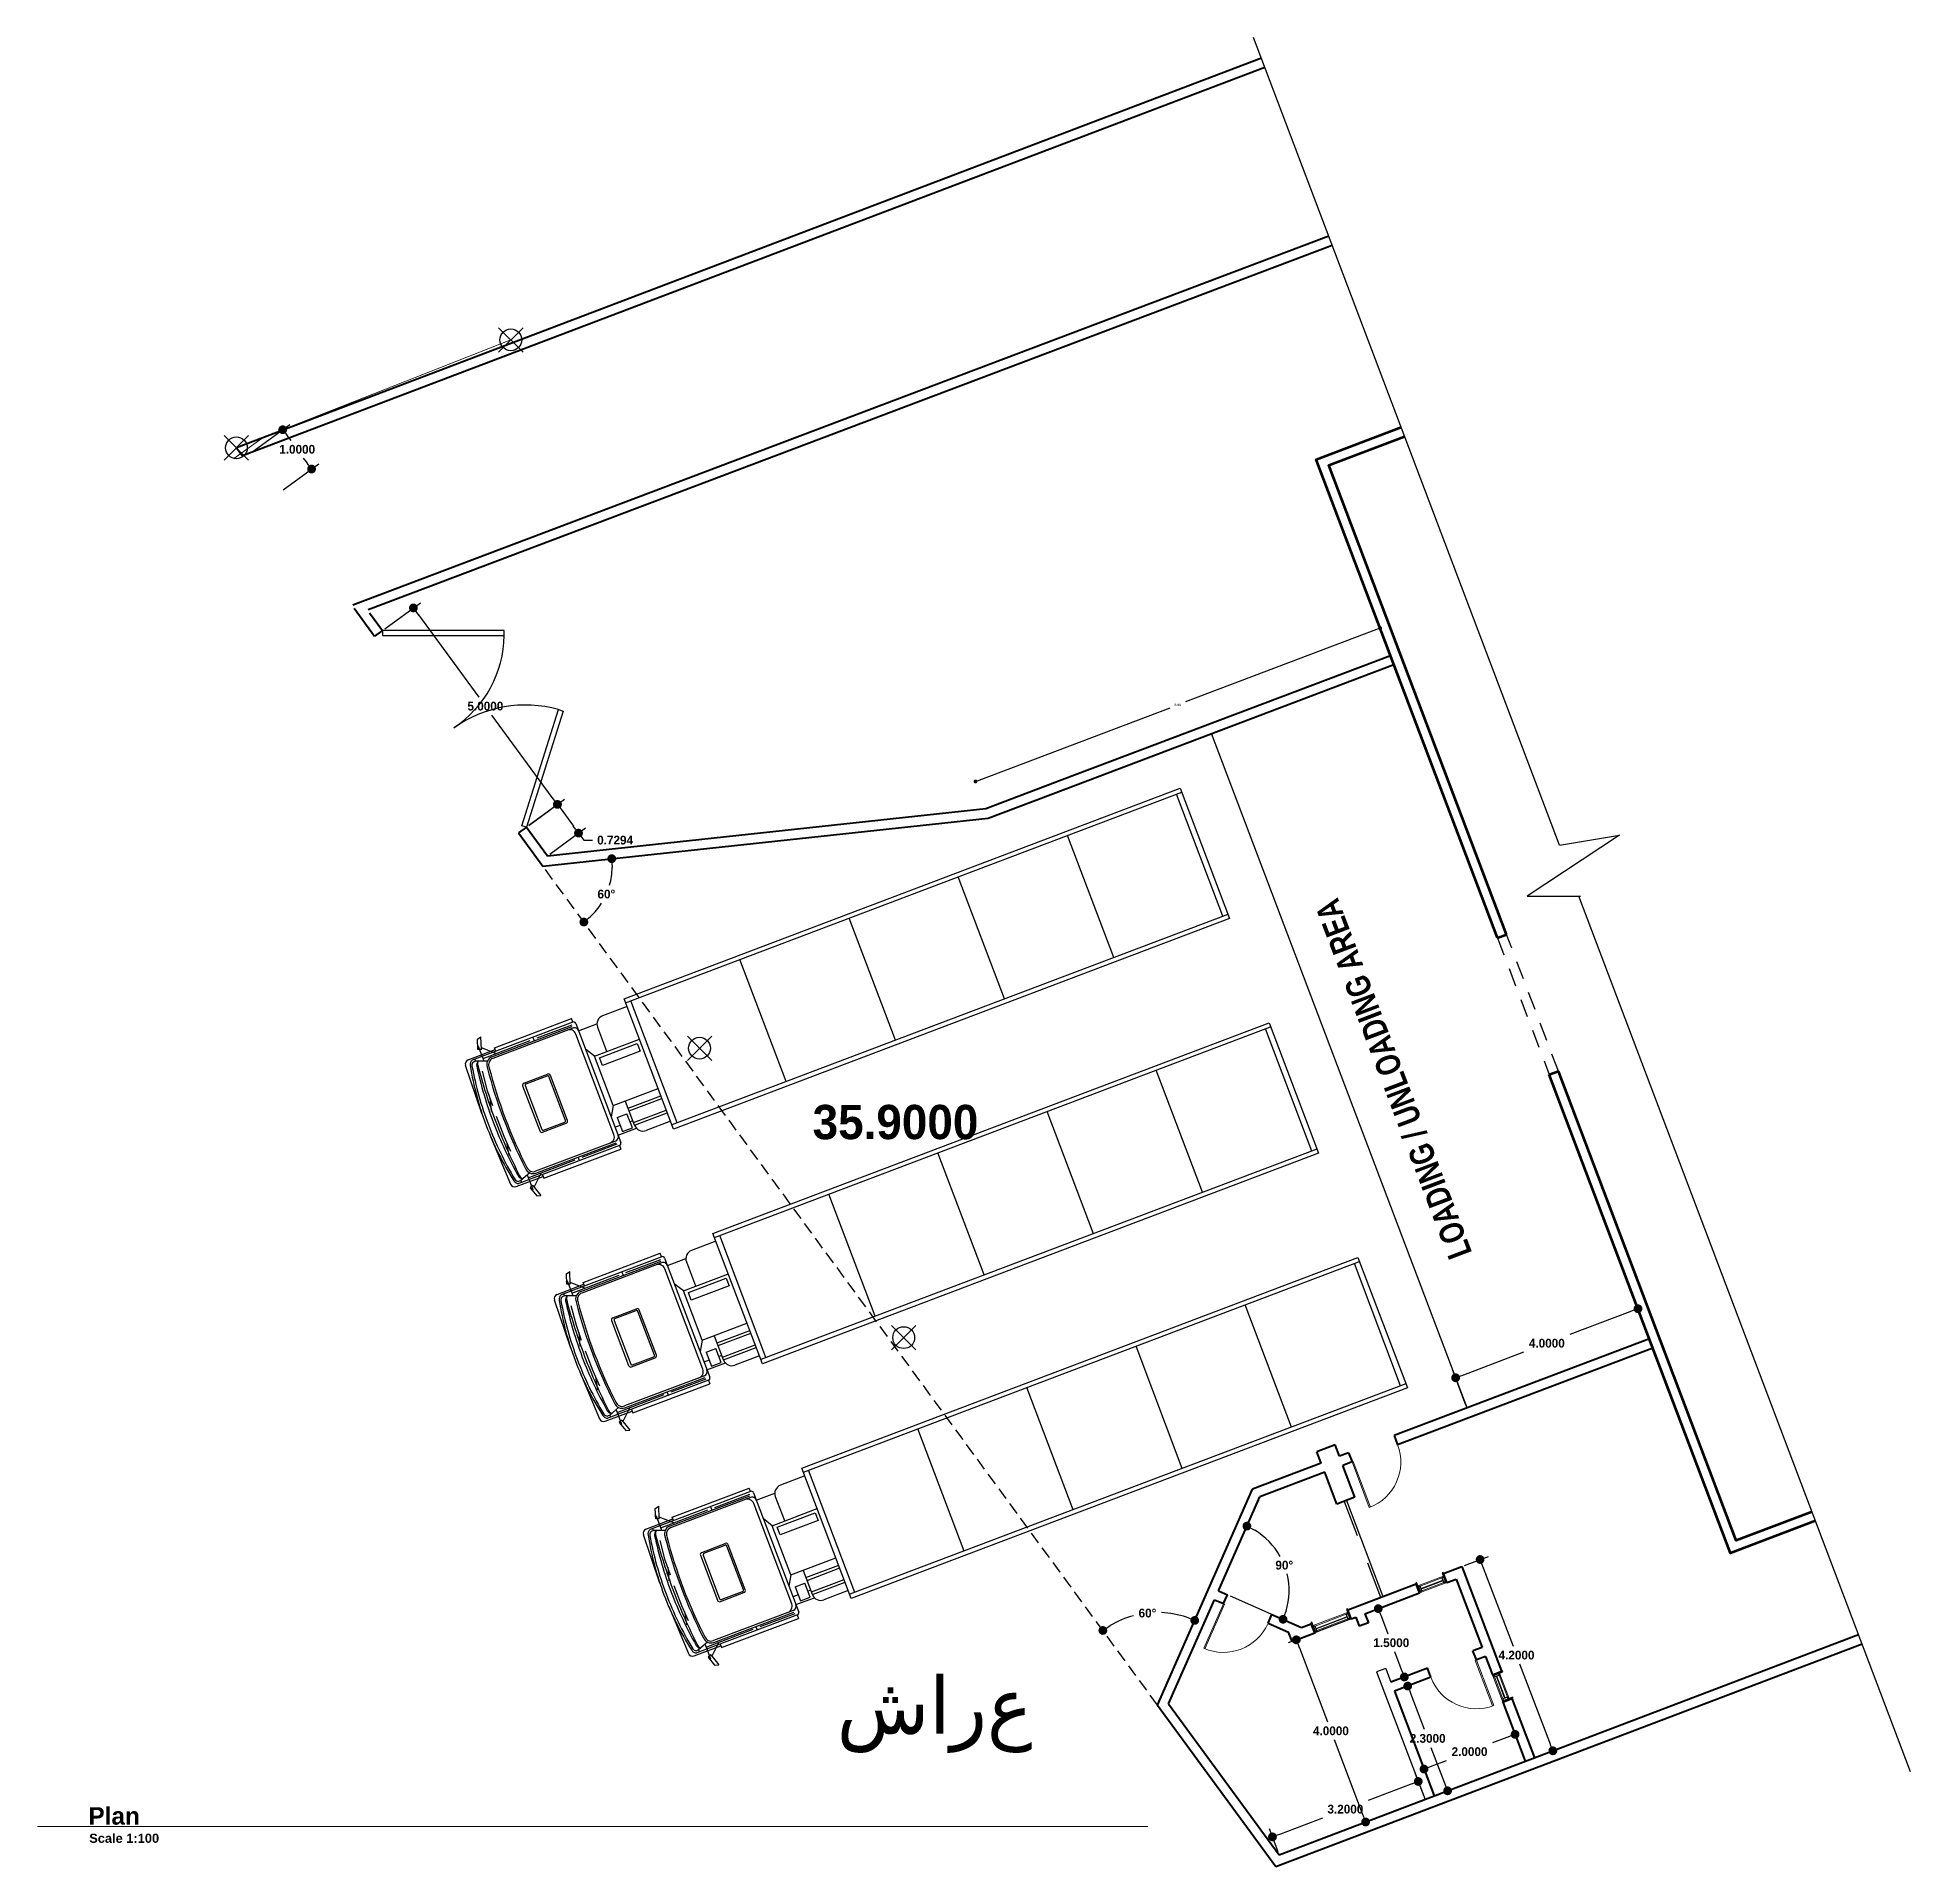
# Model space of a CAD drawing. Header units: metres. Extents: x 2164 to 2480, y 2851 to 3062.
# Drawn here: x 2400.53 to 2438.96, y 2908.45 to 2945.99 of the extents above; entities that cross this region are included whole.
import ezdxf

# ---------------------------------------------------------------- set-up
doc = ezdxf.new("R2010")
doc.units = ezdxf.units.M
doc.header["$MEASUREMENT"] = 0
doc.linetypes.add('DASHED2', pattern=[0.375, 0.25, -0.125])
doc.linetypes.add('JIS_02_0.7', pattern=[1.35, 0.75, -0.6])
doc.layers.get('0').update_dxf_attribs({"linetype": 'CONTINUOUS'})
doc.layers.get('Defpoints').update_dxf_attribs({"linetype": 'CONTINUOUS'})
doc.layers.add('A-WALL', color=7, linetype='CONTINUOUS', lineweight=30, true_color=0x000000)
for name, color, linetype in [('bl', 8, 'CONTINUOUS'), ('SPOTX', 5, 'CONTINUOUS'), ('Text01', 42, 'CONTINUOUS'), ('تعديل الأرض', 2, 'CONTINUOUS')]:
    doc.layers.add(name, color=color, linetype=linetype)
doc.layers.add('elevation', color=55, linetype='CONTINUOUS', lineweight=0)
doc.styles.add('Arial', font='arial.ttf', dxfattribs={"height": 0.05})
doc.styles.add('Arial_B_3', font='arialbd.ttf', dxfattribs={"height": 2.5})
doc.styles.get("Standard").update_dxf_attribs({"font": 'bold.shx', "bigfont": 'whgtxt.shx'})
doc.dimstyles.get("Standard").update_dxf_attribs({"dimtxt": 0.18, "dimasz": 0.18, "dimexe": 0.18, "dimexo": 0.0625, "dimgap": 0.09, "dimtad": 0, "dimtih": 1, "dimtoh": 1, "dimdec": 4, "dimzin": 0, "dimdsep": 46, "dimtxsty": 'Standard', "dimblk": 'DOT', "dimcen": 0.09, "dimadec": 0, "dimazin": 0, "dimtfac": 1, "dimtdec": 4, "dimtofl": 0, "dimtmove": 0, "dimatfit": 3, "dimldrblk": 'DOT', "dimfxl": 1, "dimtolj": 1, "dimtzin": 0, "dimarcsym": 0})
doc.dimstyles.new('STANDARD$0', dxfattribs={"dimtxt": 0.2, "dimasz": 0.08, "dimexe": 0.18, "dimexo": 0.0625, "dimgap": 0.09, "dimtad": 0, "dimtih": 1, "dimtoh": 1, "dimzin": 0, "dimdsep": 46, "dimtxsty": 'Arial', "dimblk": 'DOT', "dimcen": 0.09, "dimse1": 1, "dimse2": 1, "dimadec": 0, "dimazin": 3, "dimtfac": 1, "dimtofl": 0, "dimtmove": 0, "dimatfit": 3, "dimfxl": 1, "dimtolj": 1, "dimtzin": 0, "dimarcsym": 0})

msp = doc.modelspace()

# ---------------------------------------------------------------- texts
at = {"color": 244, "lineweight": 15, "true_color": 0x991b1e, "insert": (2418.13854, 2923.72315, 8.43721), "char_height": 0.7036335, "attachment_point": 5}
msp.add_mtext('\\A1;35.9000', dxfattribs=at)
at = {"color": 18, "lineweight": 80, "true_color": 0x000000, "insert": (2416.93368, 2912.35678, 16.87441), "char_height": 1.1801754, "attachment_point": 1}
msp.add_mtext_dynamic_manual_height_columns('{\\fArial|b0|i0|c178|p34;شارع}', width=0.4837842, gutter_width=5.90088, heights=[0], dxfattribs=at)
at = {"color": 18, "lineweight": 5, "true_color": 0x000000, "attachment_point": 9, "style": 'Arial_B_3'}
for s, insert, char_height, width in [('\\pxql;Plan', (2407.25348, 2909.30477), 0.358159, 5.6737171), ('\\pxql;Scale 1:100', (2404.58129, 2908.9338), 0.1884122, 2.9847029)]:
    msp.add_mtext(s, dxfattribs=dict(at, insert=insert, char_height=char_height, width=width))
at = {"layer": 'Text01', "width": 0.8}
msp.add_text('LOADING / UNLOADING AREA', height=0.5, rotation=110.743594, dxfattribs=at).set_placement((2429.97332, 2921.04508))

# ---------------------------------------------------------------- blocks, each defined once
blk = doc.blocks.new('SPOTX')
for p, q in [((0.5, -0.5), (-0.5, 0.5)), ((-0.5, -0.5), (0.5, 0.5))]:
    blk.add_line(p, q)
blk.add_circle((0, 0), 0.447)
blk = doc.blocks.new('_Dot')
at = {"color": 0, "linetype": 'ByBlock', "lineweight": -2}
blk.add_line((-0.5, 0), (-1, 0), dxfattribs=at)
at = {"color": 0, "linetype": 'ByBlock', "const_width": 0.5}
blk.add_lwpolyline([(-0.25, 0, 1), (0.25, 0, 1)], format="xyb", close=True, dxfattribs=at)
blk = doc.blocks.new('*D95')
at = {"color": 0, "lineweight": -2, "transparency": 16777216}
for start, end in [(344.1294, 358.8991), (313.4883, 327.7356)]:
    blk.add_arc((2410.904, 2928.98), 1.423, start, end, dxfattribs=at)
at = {"layer": 'Defpoints', "color": 0, "transparency": 16777216}
for p in [(2414.905, 2929.411, -8.437), (2410.904, 2928.98, 10.08), (2410.904, 2928.98, 10.08), (2412.086, 2928.189), (2423.465, 2911.84, 9.982)]:
    blk.add_point(p, dxfattribs=at)
at = {"color": 0, "lineweight": -2, "transparency": 16777216, "xscale": 0.18, "yscale": 0.18, "zscale": 0.18}
for p, rotation in [((2412.318, 2929.133), 92.52566163376417), ((2411.745, 2927.832), 219.8616520990626)]:
    blk.add_blockref('_Dot', p, dxfattribs=dict(at, rotation=rotation))
at = {"color": 0, "lineweight": 30, "transparency": 16777216, "insert": (2412.206, 2928.406), "char_height": 0.18, "attachment_point": 5}
blk.add_mtext('\\A1;60°', dxfattribs=at)
blk = doc.blocks.new('6435')
at = {"color": 0}
for p, q in [((432, 1665), (505, 1887)), ((470, 1722), (432, 1722)), ((470, 1373), (470, 1722)), ((505, 1887), (597, 1912)), ((507, 1641), (597, 1912)), ((6, 282), (45, 1432)), ((145, 1529), (793, 1529)), ((2652, 1488), (227, 1488)), ((290, 1438), (237, 1438)), ((290, 1438), (290, 1488)), ((539, 1347), (290, 1438)), ((507, 1641), (432, 1665)), ((470, 1438), (1604, 1438)), ((778, 1438), (519, 1676)), ((667, 1401), (2602, 1401)), ((2602, 1361), (676, 1361)), ((793, 1572), (2649, 1572)), ((793, 1488), (793, 1572)), ((1687, 1488), (1687, 1401)), ((1772, 1438), (2615, 1438)), ((2649, 1488), (2649, 1572)), ((2702, 1438), (2702, -1438)), ((3919, 1382), (3331, 1382)), ((3919, 1572), (17324, 1572)), ((3919, -1572), (3919, 1572)), ((3919, 1472), (17324, 1472)), ((4044, -1472), (4044, 1472)), ((6675, -1472), (6675, 1472)), ((9306, -1472), (9306, 1472)), ((11937, -1472), (11937, 1472)), ((14569, -1472), (14569, 1472)), ((17200, -1472), (17200, 1472)), ((17324, 1572), (17324, -1572)), ((303, 718), (355, 1178)), ((2621, -1211), (2621, 1211)), ((2702, 1261), (3147, 1261)), ((3131, 1182), (3131, 606)), ((300, 551), (215, 258)), ((296, 363), (303, 718)), ((1085, 543), (1085, -543)), ((1135, 593), (1703, 593)), ((1141, 527), (1141, -527)), ((1171, 557), (1684, 557)), ((1714, -527), (1714, 527)), ((1753, -543), (1753, 543)), ((2835, 593), (2702, 818)), ((2835, 593), (3919, 593)), ((2835, -593), (2835, 593)), ((2928, 521), (3841, 521)), ((2928, 334), (2928, 521)), ((3841, 521), (3841, 334)), ((289, -378), (289, 109)), ((3841, 334), (2928, 334)), ((6, -282), (45, -1432)), ((311, -745), (289, -378)), ((297, -517), (237, -810)), ((1135, -593), (1703, -593)), ((1171, -557), (1684, -557)), ((2835, -593), (2702, -818)), ((2835, -593), (3919, -593)), ((3131, -1182), (3131, -606)), ((3131, -771), (3919, -771)), ((3131, -837), (3919, -837)), ((2828, -1069), (2702, -1069)), ((2702, -1261), (3147, -1261)), ((2828, -877), (3062, -877)), ((2828, -877), (2828, -1219)), ((2828, -1219), (3062, -1219)), ((3062, -1219), (3062, -877)), ((3062, -1069), (3131, -1069)), ((3131, -1116), (3919, -1116)), ((3131, -1182), (3919, -1182)), ((145, -1529), (793, -1529)), ((2652, -1488), (227, -1488)), ((290, -1438), (237, -1438)), ((539, -1347), (290, -1438)), ((290, -1438), (290, -1488)), ((507, -1641), (432, -1665)), ((432, -1665), (505, -1887)), ((470, -1373), (470, -1722)), ((470, -1438), (1604, -1438)), ((507, -1641), (597, -1912)), ((778, -1438), (519, -1676)), ((667, -1401), (2602, -1401)), ((2602, -1361), (676, -1361)), ((793, -1488), (793, -1572)), ((793, -1572), (2649, -1572)), ((1687, -1488), (1687, -1401)), ((1772, -1438), (2615, -1438)), ((2649, -1488), (2649, -1572)), ((3919, -1382), (3331, -1382)), ((17324, -1472), (3919, -1472)), ((17324, -1572), (3919, -1572)), ((470, -1722), (432, -1722)), ((505, -1887), (597, -1912))]:
    blk.add_line(p, q, dxfattribs=at)
for centre, radius, start, end in [((6850, 0), 6850, 168.3132, 180), ((145, 1429), 100, 90, 178.0277), ((7712, 0), 7660, 169.7307, 180), ((271, 1365), 131, 109.8673, 169.9481), ((8927, 0), 8753, 171.2919, 180), ((264, 1352), 90.2, 107.3759, 171.3257), ((12737, 0), 12506, 173.8959, 180), ((391, 1307), 118, 111.6513, 171.2919), ((435, 1316), 134, 130.7741, 173.8959), ((667, 1221), 180, 90, 180), ((676, 1211), 150, 90, 180), ((2471, 1211), 150, 0, 90), ((2602, 1261), 100, 0, 90), ((2652, 1438), 50, 0, 90), ((3331, 1182), 200, 90, 180), ((11469, 0), 11050, 173.658, 186.342), ((11508, -10), 11050, 173.658, 186.342), ((1135, 543), 50, 90, 180), ((1171, 527), 30, 90, 180), ((1684, 527), 30, 0, 90), ((1703, 543), 50, 0, 90), ((7712, 0), 7660, 180, 190.2693), ((8927, 0), 8753, 180, 188.7081), ((12737, 0), 12506, 180, 186.1041), ((6850, 0), 6850, 180, 191.6868), ((1135, -543), 50, 180, 270), ((1171, -527), 30, 180, 270), ((1684, -527), 30, 270, 0), ((1703, -543), 50, 270, 0), ((667, -1221), 180, 180, 270), ((676, -1211), 150, 180, 270), ((2471, -1211), 150, 270, 0), ((2602, -1261), 100, 270, 0), ((3331, -1182), 200, 180, 270), ((145, -1429), 100, 181.9723, 270), ((271, -1365), 131, 190.0519, 250.1327), ((264, -1352), 90.2, 188.6743, 252.6241), ((391, -1307), 118, 188.7081, 248.3487), ((435, -1316), 134, 186.1041, 229.2259), ((2652, -1438), 50, 270, 0)]:
    blk.add_arc(centre, radius, start, end, dxfattribs=at)
blk = doc.blocks.new('dgfhg')
at = {"layer": 'A-WALL'}
for points in [[(2025.143, 2975.479), (2024.919, 2975.479), (2024.919, 2975.458), (2025.143, 2975.458)], [(2025.118, 2975.418), (2025.118, 2975.458), (2025.018, 2975.458), (2025.018, 2975.418)], [(2025.143, 2974.9), (2024.919, 2974.9), (2024.919, 2974.879), (2025.143, 2974.879)], [(2025.118, 2974.9), (2025.118, 2974.938), (2025.018, 2974.938), (2025.018, 2974.9)]]:
    blk.add_lwpolyline(points, close=True, dxfattribs=at)
at = {"layer": 'elevation', "color": 9, "true_color": 0xc7c8ca}
for p, q in [((2024.993, 2975.458), (2024.993, 2974.9)), ((2025.018, 2975.418), (2025.018, 2974.938)), ((2025.118, 2974.938), (2025.118, 2975.418)), ((2025.143, 2974.9), (2025.143, 2975.458))]:
    blk.add_line(p, q, dxfattribs=at)
at = {"layer": 'elevation', "color": 143, "true_color": 0x7aafdf}
for p, q in [((2025.068, 2974.938), (2025.068, 2975.418)), ((2025.08, 2974.938), (2025.08, 2975.418))]:
    blk.add_line(p, q, dxfattribs=at)
blk = doc.blocks.new('tehhtr')
at = {"layer": 'bl', "lineweight": 13}
for p, q in [((2027.183, 2984.995, 10.08), (2027.16, 2984.987, 10.08)), ((2027.16, 2984.987, 10.08), (2027.515, 2984.052, 10.08)), ((2027.183, 2984.995, 10.08), (2027.539, 2984.061, 10.08))]:
    blk.add_line(p, q, dxfattribs=at)
blk.add_arc((2027.183, 2984.995, 10.08), 1, 200.8188, 290.8188, dxfattribs=at)
blk = doc.blocks.new('*D106')
at = {"color": 0, "lineweight": -2, "transparency": 16777216}
for p, q in [((2407.663, 2933.852), (2408.392, 2934.386)), ((2408.353, 2934.134), (2409.588, 2932.449)), ((2411.095, 2930.391), (2409.86, 2932.077)), ((2410.617, 2929.818), (2411.347, 2930.352))]:
    blk.add_line(p, q, dxfattribs=at)
at = {"layer": 'Defpoints', "color": 0, "transparency": 16777216}
for p in [(2407.612, 2933.814, 10.08), (2411.201, 2930.246), (2410.566, 2929.781, 10.08)]:
    blk.add_point(p, dxfattribs=at)
at = {"color": 0, "lineweight": -2, "transparency": 16777216, "xscale": 0.18, "yscale": 0.18, "zscale": 0.18}
for p, rotation in [((2408.247, 2934.279), 126.2222626169219), ((2411.201, 2930.246), 306.2222626169219)]:
    blk.add_blockref('_Dot', p, dxfattribs=dict(at, rotation=rotation))
at = {"color": 0, "lineweight": 30, "transparency": 16777216, "insert": (2409.724, 2932.263), "char_height": 0.18, "attachment_point": 5}
blk.add_mtext('\\A1;5.0000', dxfattribs=at)
blk = doc.blocks.new('*D107')
at = {"color": 0, "lineweight": -2, "transparency": 16777216}
for p, q in [((2404.983, 2937.508), (2405.713, 2938.042)), ((2405.674, 2937.791), (2405.731, 2937.713)), ((2405.574, 2936.701), (2406.304, 2937.236)), ((2406.052, 2937.275), (2405.995, 2937.353))]:
    blk.add_line(p, q, dxfattribs=at)
at = {"layer": 'Defpoints', "color": 0, "transparency": 16777216}
for p in [(2404.932, 2937.471, 10.08), (2406.158, 2937.129), (2405.523, 2936.664, 10.08)]:
    blk.add_point(p, dxfattribs=at)
at = {"color": 0, "lineweight": -2, "transparency": 16777216, "xscale": 0.18, "yscale": 0.18, "zscale": 0.18}
for p, rotation in [((2405.567, 2937.936), 126.2222626171841), ((2406.158, 2937.129), 306.2222626171841)]:
    blk.add_blockref('_Dot', p, dxfattribs=dict(at, rotation=rotation))
at = {"color": 0, "lineweight": 30, "transparency": 16777216, "insert": (2405.863, 2937.533), "char_height": 0.18, "attachment_point": 5}
blk.add_mtext('\\A1;1.0000', dxfattribs=at)
blk = doc.blocks.new('*D109')
at = {"color": 0, "lineweight": -2, "transparency": 16777216}
for p, q in [((2427.524, 2913.545), (2426.193, 2913.039)), ((2426.425, 2912.935), (2427.002, 2911.419)), ((2427.719, 2909.532), (2427.143, 2911.048)), ((2428.945, 2909.806), (2427.615, 2909.3))]:
    blk.add_line(p, q, dxfattribs=at)
at = {"layer": 'Defpoints', "color": 0, "transparency": 16777216}
for p in [(2427.583, 2913.567, 10.08), (2429.004, 2909.828, 10.08), (2427.783, 2909.364)]:
    blk.add_point(p, dxfattribs=at)
at = {"color": 0, "lineweight": -2, "transparency": 16777216, "xscale": 0.18, "yscale": 0.18, "zscale": 0.18}
for p, rotation in [((2426.362, 2913.103), 110.8188002011371), ((2427.783, 2909.364), 290.8188002011372)]:
    blk.add_blockref('_Dot', p, dxfattribs=dict(at, rotation=rotation))
at = {"color": 0, "lineweight": 30, "transparency": 16777216, "insert": (2427.072, 2911.234), "char_height": 0.18, "attachment_point": 5}
blk.add_mtext('\\A1;4.0000', dxfattribs=at)
blk = doc.blocks.new('*D110')
at = {"color": 0, "lineweight": -2, "transparency": 16777216}
for p, q in [((2428.982, 2909.887), (2428.8, 2910.364)), ((2428.696, 2910.132), (2427.835, 2909.805)), ((2425.991, 2908.75), (2425.809, 2909.227)), ((2426.042, 2909.123), (2426.903, 2909.45))]:
    blk.add_line(p, q, dxfattribs=at)
at = {"layer": 'Defpoints', "color": 0, "transparency": 16777216}
for p in [(2429.004, 2909.828, 10.08), (2425.873, 2909.059), (2426.013, 2908.691, 10.08)]:
    blk.add_point(p, dxfattribs=at)
at = {"color": 0, "lineweight": -2, "transparency": 16777216, "xscale": 0.18, "yscale": 0.18, "zscale": 0.18}
for p, rotation in [((2428.864, 2910.196), 20.81880020116878), ((2425.873, 2909.059), 200.8188002011687)]:
    blk.add_blockref('_Dot', p, dxfattribs=dict(at, rotation=rotation))
at = {"color": 0, "lineweight": 30, "transparency": 16777216, "insert": (2427.369, 2909.627), "char_height": 0.18, "attachment_point": 5}
blk.add_mtext('\\A1;3.2000', dxfattribs=at)
blk = doc.blocks.new('*D111')
at = {"color": 0, "lineweight": -2, "transparency": 16777216}
for p, q in [((2428.433, 2912.072), (2428.817, 2912.218)), ((2428.713, 2911.986), (2428.985, 2911.27)), ((2429.402, 2910.172), (2429.13, 2910.887)), ((2429.25, 2909.922), (2429.634, 2910.068))]:
    blk.add_line(p, q, dxfattribs=at)
at = {"layer": 'Defpoints', "color": 0, "transparency": 16777216}
for p in [(2428.374, 2912.049, 10.08), (2429.191, 2909.899, 10.08), (2429.466, 2910.004)]:
    blk.add_point(p, dxfattribs=at)
at = {"color": 0, "lineweight": -2, "transparency": 16777216, "xscale": 0.18, "yscale": 0.18, "zscale": 0.18}
for p, rotation in [((2428.649, 2912.154), 110.818800201165), ((2429.466, 2910.004), 290.818800201165)]:
    blk.add_blockref('_Dot', p, dxfattribs=dict(at, rotation=rotation))
at = {"color": 0, "lineweight": 30, "transparency": 16777216, "insert": (2429.057, 2911.079), "char_height": 0.18, "attachment_point": 5}
blk.add_mtext('\\A1;2.3000', dxfattribs=at)
blk = doc.blocks.new('*D112')
at = {"color": 0, "lineweight": -2, "transparency": 16777216}
for p, q in [((2430.683, 2911.098), (2430.388, 2910.986)), ((2431.038, 2910.669), (2430.787, 2911.33)), ((2429.169, 2909.958), (2428.917, 2910.62)), ((2429.15, 2910.515), (2429.444, 2910.627))]:
    blk.add_line(p, q, dxfattribs=at)
at = {"layer": 'Defpoints', "color": 0, "transparency": 16777216}
for p in [(2430.851, 2911.162), (2431.061, 2910.61, 10.08), (2429.191, 2909.899, 10.08)]:
    blk.add_point(p, dxfattribs=at)
at = {"color": 0, "lineweight": -2, "transparency": 16777216, "xscale": 0.18, "yscale": 0.18, "zscale": 0.18}
for p, rotation in [((2430.851, 2911.162), 20.81880020119048), ((2428.981, 2910.451), 200.8188002011905)]:
    blk.add_blockref('_Dot', p, dxfattribs=dict(at, rotation=rotation))
at = {"color": 0, "lineweight": 30, "transparency": 16777216, "insert": (2429.916, 2910.807), "char_height": 0.18, "attachment_point": 5}
blk.add_mtext('\\A1;2.0000', dxfattribs=at)
blk = doc.blocks.new('*D113')
at = {"color": 0, "lineweight": -2, "transparency": 16777216}
for p, q in [((2427.828, 2913.661), (2428.213, 2913.807)), ((2428.108, 2913.575), (2428.24, 2913.228)), ((2428.514, 2912.509), (2428.382, 2912.856)), ((2428.362, 2912.259), (2428.746, 2912.405))]:
    blk.add_line(p, q, dxfattribs=at)
at = {"layer": 'Defpoints', "color": 0, "transparency": 16777216}
for p in [(2428.044, 2913.743), (2427.77, 2913.638, 10.08), (2428.303, 2912.236, 10.08)]:
    blk.add_point(p, dxfattribs=at)
at = {"color": 0, "lineweight": -2, "transparency": 16777216, "xscale": 0.18, "yscale": 0.18, "zscale": 0.18}
for p, rotation in [((2428.044, 2913.743), 110.8188002011153), ((2428.578, 2912.341), 290.8188002011153)]:
    blk.add_blockref('_Dot', p, dxfattribs=dict(at, rotation=rotation))
at = {"color": 0, "lineweight": 30, "transparency": 16777216, "insert": (2428.311, 2913.042), "char_height": 0.18, "attachment_point": 5}
blk.add_mtext('\\A1;1.5000', dxfattribs=at)
blk = doc.blocks.new('*D114')
at = {"color": 0, "lineweight": -2, "transparency": 16777216}
for start, end in [(104.9967, 120.7825), (71.6748, 87.606)]:
    blk.add_arc((2423.514, 2911.765), 1.897, start, end, dxfattribs=at)
at = {"layer": 'Defpoints', "color": 0, "transparency": 16777216}
for p in [(2410.904, 2928.98, 10.08), (2425.463, 2916.194), (2423.638, 2913.658), (2423.514, 2911.765), (2423.514, 2911.765, 10.08)]:
    blk.add_point(p, dxfattribs=at)
at = {"color": 0, "lineweight": -2, "transparency": 16777216, "xscale": 0.18, "yscale": 0.18, "zscale": 0.18}
for p, rotation in [((2422.393, 2913.295), 213.5023922888315), ((2424.278, 2913.501), 338.9549120529754)]:
    blk.add_blockref('_Dot', p, dxfattribs=dict(at, rotation=rotation))
at = {"color": 0, "transparency": 16777216, "insert": (2423.308, 2913.651), "char_height": 0.18, "attachment_point": 5}
blk.add_mtext('\\A1;60°', dxfattribs=at)
blk = doc.blocks.new('*D115')
at = {"color": 0, "lineweight": -2, "transparency": 16777216}
blk.add_line((2425.005, 2914.003), (2426.256, 2913.452), dxfattribs=at)
for start, end in [(29.1001, 59.1176), (343.3525, 13.7716)]:
    blk.add_arc((2424.764, 2914.109), 1.45, start, end, dxfattribs=at)
at = {"layer": 'Defpoints', "color": 0, "transparency": 16777216}
for p in [(2425.613, 2916.036), (2426.205, 2914.266), (2424.764, 2914.109, 10.08), (2424.764, 2914.109), (2424.947, 2914.028, 10.08)]:
    blk.add_point(p, dxfattribs=at)
at = {"color": 0, "lineweight": -2, "transparency": 16777216, "xscale": 0.18, "yscale": 0.18, "zscale": 0.18}
for p, rotation in [((2425.348, 2915.436), 152.6763307223248), ((2426.091, 2913.524), 249.7937527275876)]:
    blk.add_blockref('_Dot', p, dxfattribs=dict(at, rotation=rotation))
at = {"color": 0, "transparency": 16777216, "insert": (2426.115, 2914.634), "char_height": 0.18, "attachment_point": 5}
blk.add_mtext('\\A1;90°', dxfattribs=at)
blk = doc.blocks.new('*D116')
at = {"color": 0, "lineweight": -2, "transparency": 16777216}
for p, q in [((2410.617, 2929.817), (2411.35, 2930.353)), ((2411.311, 2930.101), (2411.529, 2929.803)), ((2411.048, 2929.228), (2411.78, 2929.764)), ((2411.635, 2929.658), (2411.741, 2929.513)), ((2411.741, 2929.513), (2411.921, 2929.513))]:
    blk.add_line(p, q, dxfattribs=at)
at = {"layer": 'Defpoints', "color": 0, "transparency": 16777216}
for p in [(2410.566, 2929.78), (2411.635, 2929.658), (2410.997, 2929.191)]:
    blk.add_point(p, dxfattribs=at)
at = {"color": 0, "lineweight": -2, "transparency": 16777216, "xscale": 0.18, "yscale": 0.18, "zscale": 0.18}
for p, rotation in [((2411.204, 2930.247), 126.1864851694911), ((2411.635, 2929.658), 306.1864851694911)]:
    blk.add_blockref('_Dot', p, dxfattribs=dict(at, rotation=rotation))
at = {"color": 0, "lineweight": 30, "transparency": 16777216, "insert": (2412.386, 2929.513), "char_height": 0.18, "attachment_point": 5}
blk.add_mtext('\\A1;0.7294', dxfattribs=at)
blk = doc.blocks.new('*D100')
at = {"color": 0, "lineweight": -2, "transparency": 16777216}
for p, q in [((2429.814, 2914.63), (2430.302, 2914.815)), ((2430.197, 2914.583), (2430.809, 2912.973)), ((2431.562, 2910.994), (2430.95, 2912.603)), ((2431.306, 2910.704), (2431.794, 2910.889))]:
    blk.add_line(p, q, dxfattribs=at)
at = {"layer": 'Defpoints', "color": 0, "transparency": 16777216}
for p in [(2429.755, 2914.607, 18.517), (2431.248, 2910.681, 18.517), (2431.626, 2910.825)]:
    blk.add_point(p, dxfattribs=at)
at = {"color": 0, "lineweight": -2, "transparency": 16777216, "xscale": 0.18, "yscale": 0.18, "zscale": 0.18}
for p, rotation in [((2430.133, 2914.751), 110.8188002011341), ((2431.626, 2910.825), 290.8188002011341)]:
    blk.add_blockref('_Dot', p, dxfattribs=dict(at, rotation=rotation))
at = {"color": 0, "lineweight": 30, "transparency": 16777216, "insert": (2430.88, 2912.788), "char_height": 0.18, "attachment_point": 5}
blk.add_mtext('\\A1;4.2000', dxfattribs=at)
blk = doc.blocks.new('*D130')
at = {"color": 0, "lineweight": -2, "transparency": 16777216}
for p, q in [((2433.584, 2919.337), (2433.308, 2920.065)), ((2433.204, 2919.833), (2431.974, 2919.368)), ((2429.8, 2918.544), (2431.029, 2919.01)), ((2429.843, 2917.92), (2429.567, 2918.649))]:
    blk.add_line(p, q, dxfattribs=at)
at = {"layer": 'Defpoints', "color": 0, "transparency": 16777216}
for p in [(2433.372, 2919.897), (2433.606, 2919.278, 0.099), (2429.866, 2917.861, 0.099)]:
    blk.add_point(p, dxfattribs=at)
at = {"color": 0, "lineweight": -2, "transparency": 16777216, "xscale": 0.18, "yscale": 0.18, "zscale": 0.18}
for p, rotation in [((2433.372, 2919.897), 20.74359401197028), ((2429.631, 2918.48), 200.7435940119703)]:
    blk.add_blockref('_Dot', p, dxfattribs=dict(at, rotation=rotation))
at = {"color": 0, "lineweight": 15, "transparency": 16777216, "insert": (2431.502, 2919.189), "char_height": 0.18, "attachment_point": 5}
blk.add_mtext('\\A1;4.0000', dxfattribs=at)
blk = doc.blocks.new('*D145')
at = {"color": 0, "lineweight": -2, "transparency": 16777216}
for p, q in [((2428.008, 2933.835), (2424.086, 2932.349)), ((2419.854, 2930.747), (2423.776, 2932.232))]:
    blk.add_line(p, q, dxfattribs=at)
at = {"layer": 'Defpoints', "color": 0, "transparency": 16777216}
for p in [(2428.294, 2933.305, 8.437), (2419.78, 2930.718), (2419.991, 2930.161, 8.437)]:
    blk.add_point(p, dxfattribs=at)
at = {"color": 0, "lineweight": -2, "transparency": 16777216, "xscale": 0.08, "yscale": 0.08, "zscale": 0.08}
for p, rotation in [((2428.082, 2933.863), 20.74359401211701), ((2419.78, 2930.718), 200.743594012117)]:
    blk.add_blockref('_Dot', p, dxfattribs=dict(at, rotation=rotation))
at = {"color": 0, "transparency": 16777216, "insert": (2423.931, 2932.291), "char_height": 0.05, "attachment_point": 5, "style": 'Arial'}
blk.add_mtext('\\A1;8.88', dxfattribs=at)

# ---------------------------------------------------------------- dimensions: what is measured, and where the dimension line sits
at = {"color": 244, "lineweight": 30, "true_color": 0x991b1e}
for p1, p2, distance, picture, middle in [((2404.93233, 2937.47091, 18.51721), (2405.52325, 2936.66418, 18.51721), 0.7872, '*D107', (2405.86285, 2937.53272, 8.43721)), ((2407.6117, 2933.81429), (2410.5663, 2929.78064), 0.7872, '*D106', (2409.72406, 2932.26264, -10.08)), ((2410.56641, 2929.77995), (2410.99705, 2929.19127), 0.7905, '*D116', (2412.3861, 2929.51271)), ((2429.7548, 2914.60717, 18.51721), (2431.24753, 2910.68139, 18.51721), 0.40514, '*D100', (2430.87985, 2912.78827)), ((2428.30264, 2912.23625, 18.51721), (2427.76952, 2913.63831, 18.51721), -0.29416, '*D113', (2428.31103, 2913.04183, 8.43721)), ((2427.58258, 2913.56723, 18.51721), (2429.00423, 2909.82839, 18.51721), -1.30635, '*D109', (2427.07235, 2911.23352, 8.43721)), ((2428.37372, 2912.04931, 18.51721), (2429.19117, 2909.89948, 18.51721), 0.29416, '*D111', (2429.0574, 2911.07894, 8.43721)), ((2429.19117, 2909.89948, 18.51721), (2431.06059, 2910.6103, 18.51721), 0.59036, '*D112', (2429.91606, 2910.80671, 8.43721)), ((2429.00423, 2909.82839, 18.51721), (2426.01316, 2908.69107, 18.51721), -0.39343, '*D110', (2427.36887, 2909.62748, 8.43721))]:
    dim = msp.add_aligned_dim(p1=p1, p2=p2, distance=distance, dimstyle='STANDARD$0', override={"dimtxt": 0.18, "dimasz": 0.18, "dimexo": 0.063, "dimdec": 4, "dimtxsty": 'Standard', "dimse1": 0, "dimse2": 0, "dimazin": 0, "dimtdec": 4, "dimldrblk": 'Dot'}, dxfattribs=at)
    dim.commit()
    dim.dimension.update_dxf_attribs({"geometry": picture, "text_midpoint": middle})
at = {"color": 18, "true_color": 0x000000}
dim = msp.add_aligned_dim(p1=(2428.29366, 2933.30536, 8.43721), p2=(2419.99079, 2930.16075, 8.43721), distance=-0.5963, dimstyle='STANDARD$0', override={"dimexo": 0.063}, dxfattribs=at)
dim.commit()
dim.dimension.update_dxf_attribs({"geometry": '*D145', "text_midpoint": (2423.93102, 2932.2907)})
at = {"color": 244, "lineweight": 30, "true_color": 0x991b1e}
dim = msp.add_angular_dim_2l(base=(2412.08629, 2928.18871), line1=((2423.46464, 2911.83991, 18.41921), (2410.90383, 2928.98007, 18.51721)), line2=((2410.90383, 2928.98007, 18.51721), (2414.90477, 2929.41134)), dimstyle='Standard', override={"dimexo": 0.063}, dxfattribs=at)
dim.commit()
dim.dimension.update_dxf_attribs({"geometry": '*D95', "text_midpoint": (2412.20561, 2928.40575, 8.43721)})
at = {"color": 18, "true_color": 0x000000}
for base, line1, line2, picture, middle in [((2423.6382, 2913.65768), ((2423.51352, 2911.76516, 18.51721), (2410.90383, 2928.98007, 18.51721)), ((2423.51352, 2911.76516, 8.43721), (2425.4635, 2916.19369, 8.43721)), '*D114', (2423.30774, 2913.65058, 8.43721)), ((2426.20534, 2914.26619), ((2424.76397, 2914.10872, 8.43721), (2425.61275, 2916.03635, 8.43721)), ((2424.76397, 2914.10872, 18.51721), (2424.94701, 2914.02812, 18.51721)), '*D115', (2426.11547, 2914.63388, 8.43721))]:
    dim = msp.add_angular_dim_2l(base=base, line1=line1, line2=line2, dimstyle='Standard', override={"dimexo": 0.063}, dxfattribs=at)
    dim.commit()
    dim.dimension.update_dxf_attribs({"geometry": picture, "text_midpoint": middle})
at = {"color": 244, "lineweight": 15, "true_color": 0x991b1e}
dim = msp.add_aligned_dim(p1=(2429.86576, 2917.86099, 0.09924), p2=(2433.60646, 2919.27774, 0.09924), distance=0.66226, dimstyle='STANDARD$0', override={"dimtxt": 0.18, "dimasz": 0.18, "dimexo": 0.063, "dimdec": 4, "dimtxsty": 'Standard', "dimse1": 0, "dimse2": 0, "dimazin": 0, "dimtdec": 4, "dimldrblk": 'Dot'}, dxfattribs=at)
dim.commit()
dim.dimension.update_dxf_attribs({"geometry": '*D130', "text_midpoint": (2431.50154, 2919.1887)})

# ---------------------------------------------------------------- linework, layer by layer
at = {"color": 252, "lineweight": 30, "true_color": 0x939598}
for p, q in [((2431.76193, 2929.41213), (2425.48476, 2945.98604)), ((2432.99487, 2929.61493), (2431.10005, 2928.36679)), ((2431.76193, 2929.41213), (2432.99487, 2929.61493)), ((2431.10005, 2928.36679), (2432.19355, 2928.36679)), ((2438.96407, 2910.39599), (2432.15784, 2928.36679))]:
    msp.add_line(p, q, dxfattribs=at)
at = {"color": 244, "lineweight": 15, "true_color": 0x991b1e}
msp.add_line((2405.1186, 2937.73895, 8.43721), (2404.56344, 2937.34734, 8.43721), dxfattribs=at)
at = {"color": 18, "true_color": 0x000000}
for p, q in [((2404.61582, 2937.56456, 18.51721), (2404.67711, 2937.48087, 18.51721)), ((2425.50083, 2915.78218, 8.43721), (2425.09435, 2914.85904, 8.43721))]:
    msp.add_line(p, q, dxfattribs=at)
at = {"color": 18, "linetype": 'DASHED2', "true_color": 0x000000}
msp.add_line((2423.51352, 2911.76516, 18.51721), (2410.90383, 2928.98007, 18.51721), dxfattribs=at)
at = {"color": 18, "linetype": 'JIS_02_0.7', "ltscale": 0.5, "true_color": 0x000000}
for p, q in [((2431.73921, 2924.77259, 0.09924), (2430.67665, 2927.57811, 0.09924)), ((2430.48961, 2927.50728, 0.09924), (2431.55217, 2924.70175, 0.09924))]:
    msp.add_line(p, q, dxfattribs=at)
at = {"color": 18, "linetype": 'JIS_02_0.7', "true_color": 0x000000}
msp.add_line((2427.34534, 2915.94403, -4.41558), (2428.09392, 2913.97533, 18.51721), dxfattribs=at)
at = {"color": 251, "true_color": 0x636466}
msp.add_line((2427.3921, 2915.96174, -4.41486), (2428.14066, 2913.9931, 18.51721), dxfattribs=at)
at = {"color": 244, "lineweight": 30, "true_color": 0x991b1e}
for p, q in [((2428.19601, 2912.51666, 18.51721), (2428.00907, 2912.44558, 18.51721)), ((2428.00907, 2912.44558, 18.51721), (2429.00423, 2909.82839, 18.51721)), ((2428.19601, 2912.51666, 18.51721), (2428.30264, 2912.23625, 18.51721))]:
    msp.add_line(p, q, dxfattribs=at)
at = {"color": 18, "lineweight": 5, "true_color": 0x000000}
msp.add_line((2400.53451, 2909.27254), (2423.31679, 2909.27254), dxfattribs=at)
at = {"lineweight": 15, "elevation": 18.51721}
msp.add_lwpolyline([(2404.61582, 2937.56456), (2410.24682, 2939.77956)], dxfattribs=at)
at = {"color": 18, "true_color": 0x000000}
for points in [[(2407.61233, 2933.81475), (2407.6123, 2933.71475), (2410.11229, 2933.71398), (2410.11233, 2933.81475), (2407.61233, 2933.81552)], [(2410.56568, 2929.78018), (2410.47034, 2929.81038), (2411.22515, 2932.19371), (2411.32122, 2932.16328), (2410.56641, 2929.77995)]]:
    msp.add_lwpolyline(points, dxfattribs=at)
for centre, radius, start, end in [((2407.78777, 2933.75208, 10.08), 2.32484, 303.646125, 359.060927), ((2410.54808, 2929.73864, 10.08), 2.54671, 74.581971, 125.315799)]:
    msp.add_arc(centre, radius, start, end, dxfattribs=at)
at = {"layer": 'A-WALL', "elevation": 18.41721}
for points in [[(2427.48852, 2913.53147), (2427.40891, 2913.74084), (2427.38931, 2913.73339), (2427.46892, 2913.52401)], [(2426.76036, 2913.25459), (2426.68074, 2913.46396), (2426.66114, 2913.45651), (2426.74075, 2913.24714)], [(2426.75132, 2913.27835), (2426.78653, 2913.29175), (2426.75099, 2913.38522), (2426.71578, 2913.37183)], [(2427.42197, 2913.53344), (2427.45986, 2913.54785), (2427.42432, 2913.64132), (2427.38642, 2913.62691)]]:
    msp.add_lwpolyline(points, close=True, dxfattribs=at)
at = {"layer": 'elevation', "color": 9, "true_color": 0xc7c8ca}
for p, q in [((2427.41561, 2913.66422, 18.41721), (2426.70709, 2913.39466, 18.41721)), ((2427.38642, 2913.62691, 18.41721), (2426.75099, 2913.38522, 18.41721)), ((2426.76036, 2913.25459, 18.41721), (2427.46892, 2913.52401, 18.41721)), ((2426.78653, 2913.29175, 18.41721), (2427.42197, 2913.53344, 18.41721))]:
    msp.add_line(p, q, dxfattribs=at)
at = {"layer": 'elevation', "color": 143, "true_color": 0x7aafdf}
for p, q in [((2426.76876, 2913.33848, 18.41721), (2427.40417, 2913.58024, 18.41721)), ((2426.77313, 2913.327, 18.41721), (2427.40854, 2913.56876, 18.41721))]:
    msp.add_line(p, q, dxfattribs=at)
at = {"layer": 'تعديل الأرض', "color": 0, "linetype": 'Continuous', "lineweight": 40}
for p, q in [((2425.64638, 2945.5593, 18.51721), (2404.61582, 2937.56456, 18.51721)), ((2425.71722, 2945.37226, 18.51721), (2404.73841, 2937.39719, 18.51721)), ((2407.00244, 2934.33945, -0.00185), (2427.02717, 2941.91354, -0.00185)), ((2407.3199, 2934.24569, -0.00185), (2427.09801, 2941.7265, -0.00185)), ((2404.61582, 2937.56456, 18.51721), (2404.73841, 2937.39719, 18.51721)), ((2404.71205, 2937.60241, 18.51721), (2404.71278, 2937.60141, 18.51721)), ((2407.02901, 2934.27133), (2407.45032, 2933.69616)), ((2407.34579, 2934.17732), (2407.6117, 2933.81429)), ((2407.6117, 2933.81429), (2407.45036, 2933.69611, 37.03441)), ((2421.5604, 2930.75522, 8.43721), (2428.29366, 2933.30536, 8.43721)), ((2421.63124, 2930.56818, 8.43721), (2428.3645, 2933.11832, 8.43721)), ((2419.99079, 2930.16075, 8.43721), (2421.5604, 2930.75522, 8.43721)), ((2420.03768, 2929.96464, 8.43721), (2421.63124, 2930.56818, 8.43721)), ((2410.90384, 2928.98006), (2420.03768, 2929.96464)), ((2410.99705, 2929.19127), (2419.99079, 2930.16075)), ((2410.5663, 2929.78064), (2410.40495, 2929.66246, 37.03441)), ((2410.40495, 2929.66246), (2410.90383, 2928.98007, 18.51721)), ((2410.5663, 2929.78064), (2410.99705, 2929.19127, 18.51721)), ((2410.90384, 2928.98006, 18.51721), (2410.90383, 2928.98007, 18.51721)), ((2433.60646, 2919.27774, 8.43721), (2428.36948, 2917.29429, 8.43721)), ((2433.67729, 2919.0907, 8.43721), (2428.44031, 2917.10726, 8.43721)), ((2428.36948, 2917.29429, 8.43721), (2428.44031, 2917.10726, 8.43721)), ((2427.15872, 2917.10306, -3.37488), (2426.78465, 2916.96139, -3.37488)), ((2426.8732, 2916.72759, 8.43721), (2426.78465, 2916.96139)), ((2427.24727, 2916.86927, 1.77253), (2427.15872, 2917.10306)), ((2427.4343, 2916.94011, 8.43721), (2427.24727, 2916.86927, 8.43721)), ((2427.4343, 2916.94011, 8.43721), (2427.50514, 2916.75307, 8.43721)), ((2426.8732, 2916.72759, 8.43721), (2425.4635, 2916.19369, 8.43721)), ((2426.94403, 2916.54056, 8.43721), (2425.61275, 2916.03635, 8.43721)), ((2427.19196, 2915.88594, 8.43721), (2426.94403, 2916.54056, 8.43721)), ((2427.50514, 2916.75307, 8.43721), (2427.3181, 2916.68223, 8.43721)), ((2427.56603, 2916.02761, 8.15364), (2427.3181, 2916.68223, 3.19055)), ((2423.51352, 2911.76516, 8.43721), (2425.4635, 2916.19369, 8.43721)), ((2424.76397, 2914.10872, 8.43721), (2425.61275, 2916.03635, 8.43721)), ((2427.56603, 2916.02761, -3.37488), (2427.19196, 2915.88594, -3.37488)), ((2429.38091, 2914.465, 18.51721), (2429.7548, 2914.60717, 18.51721)), ((2429.7548, 2914.60717, 18.51721), (2430.57225, 2912.45733, 18.51721)), ((2427.41744, 2913.71841, 18.51721), (2428.82009, 2914.25175, 18.51721)), ((2428.89117, 2914.06481, 18.51721), (2428.82009, 2914.25175, 18.51721)), ((2429.452, 2914.27806, 18.51721), (2429.38091, 2914.465, 18.51721)), ((2429.452, 2914.27806, 18.51721), (2429.63894, 2914.34914, 18.51721)), ((2429.63894, 2914.34914, 18.51721), (2430.17206, 2912.94708, 18.51721)), ((2423.74308, 2911.79022, 8.43721), (2424.68337, 2913.92568, 8.43721)), ((2424.68337, 2913.92568, 18.51721), (2424.86641, 2913.84508, 18.51721)), ((2424.76397, 2914.10872, 18.51721), (2424.94701, 2914.02812, 18.51721)), ((2424.86641, 2913.84508, 18.51721), (2424.94701, 2914.02812, 18.51721)), ((2427.76952, 2913.63831, 18.51721), (2428.89117, 2914.06481, 18.51721)), ((2425.78162, 2913.44209, 18.51721), (2425.86222, 2913.62514, 18.51721)), ((2425.78162, 2913.44209, 18.51721), (2426.2029, 2913.25659, 18.51721)), ((2425.86222, 2913.62514, 18.51721), (2426.46922, 2913.35786, 18.51721)), ((2426.46922, 2913.35786, 18.51721), (2426.66967, 2913.43408, 18.51721)), ((2426.74075, 2913.24714, 18.41721), (2426.66967, 2913.43408, 18.41721)), ((2427.48852, 2913.53147, 18.41721), (2427.41744, 2913.71841, 18.41721)), ((2427.48852, 2913.53147, 18.51721), (2427.58258, 2913.56723, 18.51721)), ((2427.58258, 2913.56723, 18.51721), (2427.65366, 2913.38029, 18.51721)), ((2427.8406, 2913.45137, 18.51721), (2427.65366, 2913.38029, 18.51721)), ((2427.76952, 2913.63831, 18.51721), (2427.8406, 2913.45137, 18.51721)), ((2425.94184, 2908.44998, 18.51721), (2437.96905, 2913.0232, 18.51721)), ((2426.01316, 2908.69107, 18.51721), (2437.89821, 2913.21024, 18.51721)), ((2426.27398, 2913.06965, 18.51721), (2426.2029, 2913.25659, 18.51721)), ((2426.27398, 2913.06965, 18.51721), (2426.74075, 2913.24714, 18.51721)), ((2430.17206, 2912.94708, 18.51721), (2429.98512, 2912.87599, 18.51721)), ((2430.0562, 2912.68905, 18.51721), (2429.98512, 2912.87599, 18.51721)), ((2430.24314, 2912.76014, 18.51721), (2430.0562, 2912.68905, 18.51721)), ((2430.24314, 2912.76014, 18.51721), (2430.38531, 2912.38625, 18.51721)), ((2429.05041, 2912.52058, 18.51721), (2428.30264, 2912.23625, 18.51721)), ((2429.12149, 2912.33364, 18.51721), (2428.37372, 2912.04931, 18.51721)), ((2429.12149, 2912.33364, 18.51721), (2429.05041, 2912.52058, 18.51721)), ((2430.38531, 2912.38625, 18.51721), (2430.57225, 2912.45733, 18.51721)), ((2428.37372, 2912.04931, 18.51721), (2429.19117, 2909.89948, 18.51721)), ((2430.59855, 2911.82543, 18.51721), (2430.7855, 2911.89651, 18.51721)), ((2430.59855, 2911.82543, 18.51721), (2431.06059, 2910.6103, 18.51721)), ((2430.7855, 2911.89651, 18.51721), (2431.24753, 2910.68139, 18.51721)), ((2423.51352, 2911.76516, 18.51721), (2425.94184, 2908.44998, 18.51721)), ((2423.74308, 2911.79022, 18.51721), (2426.01316, 2908.69107, 18.51721))]:
    msp.add_line(p, q, dxfattribs=at)
at = {"layer": 'تعديل الأرض', "color": 18, "linetype": 'Continuous', "lineweight": 30, "true_color": 0x000000}
msp.add_line((2429.86576, 2917.86099, 0.09924), (2424.6238, 2931.70158, 0.09924), dxfattribs=at)
at = {"layer": 'تعديل الأرض', "color": 0, "linetype": 'Continuous', "lineweight": 60}
for p, q in [((2430.48961, 2927.50728, 0.09924), (2430.67665, 2927.57811, 0.09924)), ((2431.55217, 2924.70175, 0.09924), (2431.73921, 2924.77259, 0.09924))]:
    msp.add_line(p, q, dxfattribs=at)
at = {"layer": 'تعديل الأرض', "color": 0, "linetype": 'Continuous', "lineweight": 60, "elevation": 0.09924}
for points in [[(2430.48961, 2927.50728), (2426.77066, 2937.32661), (2428.5143, 2937.987)], [(2430.67665, 2927.57811), (2427.02853, 2937.21041), (2428.58514, 2937.79996)], [(2437.01478, 2915.5428), (2435.27113, 2914.88242), (2431.55217, 2924.70175)], [(2436.94394, 2915.72984), (2435.38733, 2915.14029), (2431.73921, 2924.77259)]]:
    msp.add_lwpolyline(points, dxfattribs=at)

# ---------------------------------------------------------------- block references
at = {"color": 251, "lineweight": 9, "true_color": 0x636466, "xscale": 0.0009101005052095188, "yscale": 0.0009101005052095188, "zscale": 0.0009101005052095188, "rotation": 20.74359401213373}
for p in [(2409.74071, 2923.65882), (2411.56477, 2918.84267), (2413.38883, 2914.02652)]:
    msp.add_blockref('6435', p, dxfattribs=at)
at = {"color": 18, "true_color": 0x000000, "xscale": -1}
for p, rotation in [((5924.6633, 2028.18379, -1.64279), 41.56239420995421), ((4295.9491, -171.39724, 8.43721), 357.0538419238975)]:
    msp.add_blockref('tehhtr', p, dxfattribs=dict(at, rotation=rotation))
at = {"color": 18, "true_color": 0x000000}
for p, rotation in [((-1071.51907, 3749.67173, 18.51721), 290.8188002009869), ((3265.99223, 6412.7965, 18.51721), 200.8188002010554)]:
    msp.add_blockref('dgfhg', p, dxfattribs=dict(at, rotation=rotation))
msp.add_blockref('tehhtr', (402.87282, -72.30644, 8.43721), dxfattribs=at)
at = {"layer": 'SPOTX', "lineweight": 15, "xscale": 0.5, "yscale": 0.5, "zscale": 0.5}
for p in [(2410.24682, 2939.77956, 20.05321), (2414.11782, 2925.24356, 19.18921), (2418.30682, 2919.30356, 19.52121)]:
    msp.add_blockref('SPOTX', p, dxfattribs=at)
at = {"layer": 'SPOTX', "xscale": 0.5, "yscale": 0.5, "zscale": 0.5}
msp.add_blockref('SPOTX', (2404.61582, 2937.56456, 18.51721), dxfattribs=at)

msp.set_redraw_order([(e.dxf.handle, doc.entitydb.next_handle()) for e in msp.query("TEXT MTEXT ATTDEF DIMENSION ARC_DIMENSION")])  # texts and dimensions are drawn at this point

doc.saveas('drawing.dxf')
